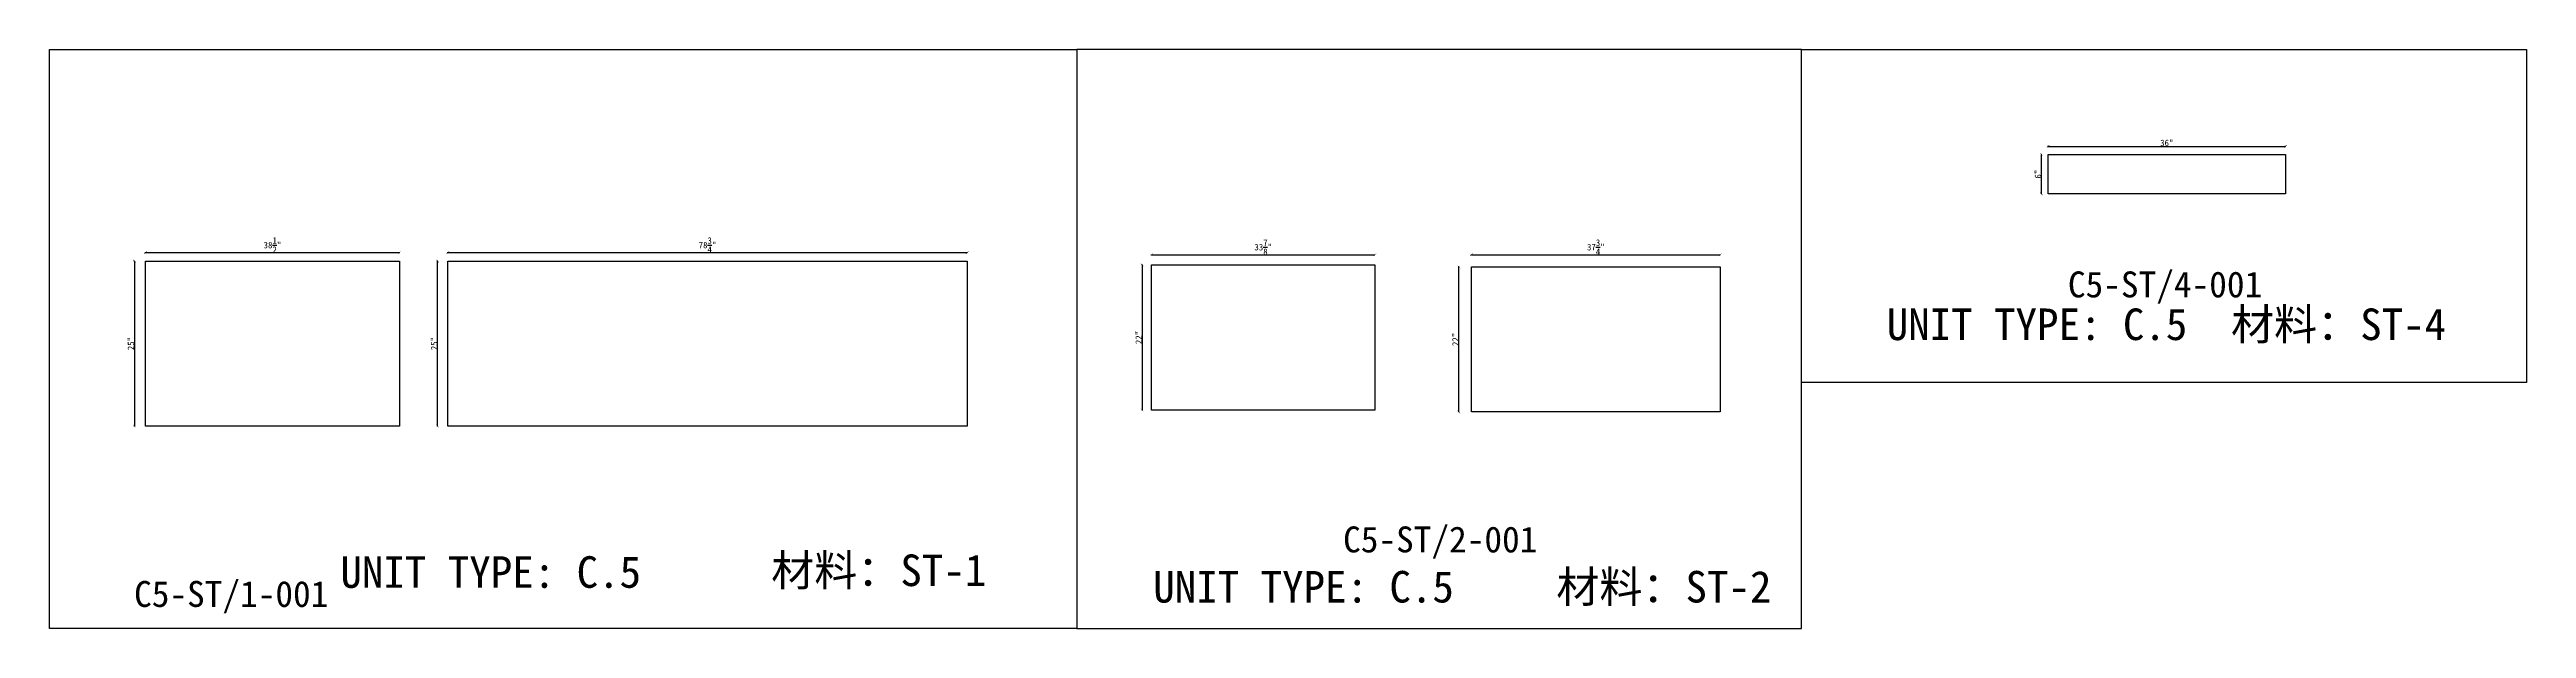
# Model space of a CAD drawing. Header units: millimetres. Extents: x -46966 to 138077, y -48408 to 2116.
# Drawn here: x -20934 to -11393, y -7018 to -4789 of the extents above; entities that cross this region are included whole.
import ezdxf
from ezdxf.enums import TextEntityAlignment as Align

# ---------------------------------------------------------------- set-up
doc = ezdxf.new("R2010")
doc.units = ezdxf.units.MM
doc.layers.add('PART_NUMBER', color=3, linetype='Continuous')
doc.styles.add('样式 1', font='')
doc.styles.get('样式 1').set_extended_font_data('NSimSun')
doc.dimstyles.new('副本 ISO-25', dxfattribs={"dimtxt": 25, "dimasz": 10, "dimexe": 1.5, "dimexo": 0.5, "dimtad": 1, "dimlfac": 0.03937, "dimlunit": 5, "dimtxsty": '样式 1', "dimblk": 'ARCHTICK', "dimcen": 2.5, "dimclrd": 256, "dimclrt": 1, "dimazin": 3, "dimtfac": 1, "dimtmove": 0, "dimatfit": 3, "dimfxlon": 1})

msp = doc.modelspace()

# ---------------------------------------------------------------- texts
at = {"style": '样式 1'}
for s, p in [('UNIT TYPE: C.5', (-13857.399, -5907.436)), ('材料：ST-4', (-12531.118, -5907.436)), ('UNIT TYPE: C.5', (-19813.349, -6861.567)), ('材料：ST-1', (-18154.062, -6854.912)), ('UNIT TYPE: C.5', (-16682.574, -6918.241)), ('材料：ST-2', (-15129.85, -6918.241))]:
    msp.add_text(s, height=121.5865, dxfattribs=at).set_placement(p)
at = {"layer": 'PART_NUMBER', "color": 3, "style": '样式 1'}
for s, p in [('C5-ST/4-001', (-12785.164, -5693.109)), ('C5-ST/2-001', (-15577.038, -6675.279)), ('C5-ST/1-001', (-20233.92, -6885.279))]:
    msp.add_text(s, height=100, dxfattribs=at).set_placement(p, align=Align.MIDDLE_CENTER)

# ---------------------------------------------------------------- blocks, each defined once
blk = doc.blocks.new('_ArchTick')
at = {"color": 0, "linetype": 'ByBlock', "const_width": 0.15}
blk.add_lwpolyline([(-0.5, -0.5), (0.5, 0.5)], dxfattribs=at)
blk = doc.blocks.new('*D426')
at = {"color": 0, "lineweight": -2, "transparency": 16777216}
for p, q in [((-20564.2, -5571.8), (-20564.2, -5569.3)), ((-19586.3, -5571.8), (-19586.3, -5569.3))]:
    blk.add_line(p, q, dxfattribs=at)
at = {"lineweight": -2, "transparency": 16777216}
blk.add_line((-20564.2, -5570.8), (-19586.3, -5570.8), dxfattribs=at)
at = {"layer": 'Defpoints', "color": 0, "transparency": 16777216}
for p in [(-20564.2, -5603.4), (-19586.3, -5570.8), (-19586.3, -5603.4)]:
    blk.add_point(p, dxfattribs=at)
at = {"lineweight": -2, "transparency": 16777216, "xscale": 10, "yscale": 10, "zscale": 10, "rotation": 180}
blk.add_blockref('_ArchTick', (-20564.2, -5570.8), dxfattribs=at)
at = {"lineweight": -2, "transparency": 16777216, "xscale": 10, "yscale": 10, "zscale": 10}
blk.add_blockref('_ArchTick', (-19586.3, -5570.8), dxfattribs=at)
at = {"color": 1, "transparency": 16777216, "insert": (-20075.2, -5541.7), "char_height": 25, "attachment_point": 5, "style": '样式 1'}
blk.add_mtext('\\A1;38{\\H1x;\\S1/2;}"', dxfattribs=at)
blk = doc.blocks.new('*D427')
at = {"color": 0, "lineweight": -2, "transparency": 16777216}
for p, q in [((-20606.1, -5603.4), (-20608.6, -5603.4)), ((-20606.1, -6238.4), (-20608.6, -6238.4))]:
    blk.add_line(p, q, dxfattribs=at)
at = {"lineweight": -2, "transparency": 16777216}
blk.add_line((-20607.1, -5603.4), (-20607.1, -6238.4), dxfattribs=at)
at = {"layer": 'Defpoints', "color": 0, "transparency": 16777216}
for p in [(-20564.2, -5603.4), (-20607.1, -6238.4), (-20564.2, -6238.4)]:
    blk.add_point(p, dxfattribs=at)
at = {"lineweight": -2, "transparency": 16777216, "xscale": 10, "yscale": 10, "zscale": 10}
for p, rotation in [((-20607.1, -5603.4), 90), ((-20607.1, -6238.4), 270)]:
    blk.add_blockref('_ArchTick', p, dxfattribs=dict(at, rotation=rotation))
at = {"color": 1, "transparency": 16777216, "insert": (-20620.3, -5920.9), "char_height": 25, "attachment_point": 5, "rotation": 90, "style": '样式 1'}
blk.add_mtext('\\A1;25"', dxfattribs=at)
blk = doc.blocks.new('*D428')
at = {"color": 0, "lineweight": -2, "transparency": 16777216}
for p, q in [((-19399.5, -5571.8), (-19399.5, -5569.3)), ((-17399.3, -5571.8), (-17399.3, -5569.3))]:
    blk.add_line(p, q, dxfattribs=at)
at = {"lineweight": -2, "transparency": 16777216}
blk.add_line((-19399.5, -5570.8), (-17399.3, -5570.8), dxfattribs=at)
at = {"layer": 'Defpoints', "color": 0, "transparency": 16777216}
for p in [(-19399.5, -5603.4), (-17399.3, -5570.8), (-17399.3, -5603.4)]:
    blk.add_point(p, dxfattribs=at)
at = {"lineweight": -2, "transparency": 16777216, "xscale": 10, "yscale": 10, "zscale": 10, "rotation": 180}
blk.add_blockref('_ArchTick', (-19399.5, -5570.8), dxfattribs=at)
at = {"lineweight": -2, "transparency": 16777216, "xscale": 10, "yscale": 10, "zscale": 10}
blk.add_blockref('_ArchTick', (-17399.3, -5570.8), dxfattribs=at)
at = {"color": 1, "transparency": 16777216, "insert": (-18399.4, -5541.7), "char_height": 25, "attachment_point": 5, "style": '样式 1'}
blk.add_mtext('\\A1;78{\\H1x;\\S3/4;}"', dxfattribs=at)
blk = doc.blocks.new('*D429')
at = {"color": 0, "lineweight": -2, "transparency": 16777216}
for p, q in [((-19437.9, -5603.4), (-19440.4, -5603.4)), ((-19437.9, -6238.4), (-19440.4, -6238.4))]:
    blk.add_line(p, q, dxfattribs=at)
at = {"lineweight": -2, "transparency": 16777216}
blk.add_line((-19438.9, -6238.4), (-19438.9, -5603.4), dxfattribs=at)
at = {"layer": 'Defpoints', "color": 0, "transparency": 16777216}
for p in [(-19438.9, -5603.4), (-19399.5, -5603.4), (-19399.5, -6238.4)]:
    blk.add_point(p, dxfattribs=at)
at = {"lineweight": -2, "transparency": 16777216, "xscale": 10, "yscale": 10, "zscale": 10}
for p, rotation in [((-19438.9, -5603.4), 90), ((-19438.9, -6238.4), 270)]:
    blk.add_blockref('_ArchTick', p, dxfattribs=dict(at, rotation=rotation))
at = {"color": 1, "transparency": 16777216, "insert": (-19452, -5920.9), "char_height": 25, "attachment_point": 5, "rotation": 90, "style": '样式 1'}
blk.add_mtext('\\A1;25"', dxfattribs=at)
blk = doc.blocks.new('*D430')
at = {"color": 0, "lineweight": -2, "transparency": 16777216}
for p, q in [((-16689, -5579.8), (-16689, -5577.3)), ((-15828.5, -5579.8), (-15828.5, -5577.3))]:
    blk.add_line(p, q, dxfattribs=at)
at = {"lineweight": -2, "transparency": 16777216}
blk.add_line((-16689, -5578.8), (-15828.5, -5578.8), dxfattribs=at)
at = {"layer": 'Defpoints', "color": 0, "transparency": 16777216}
for p in [(-16689, -5618.2), (-15828.5, -5578.8), (-15828.5, -5618.2)]:
    blk.add_point(p, dxfattribs=at)
at = {"lineweight": -2, "transparency": 16777216, "xscale": 10, "yscale": 10, "zscale": 10, "rotation": 180}
blk.add_blockref('_ArchTick', (-16689, -5578.8), dxfattribs=at)
at = {"lineweight": -2, "transparency": 16777216, "xscale": 10, "yscale": 10, "zscale": 10}
blk.add_blockref('_ArchTick', (-15828.5, -5578.8), dxfattribs=at)
at = {"color": 1, "transparency": 16777216, "insert": (-16258.8, -5549.7), "char_height": 25, "attachment_point": 5, "style": '样式 1'}
blk.add_mtext('\\A1;33{\\H1x;\\S7/8;}"', dxfattribs=at)
blk = doc.blocks.new('*D431')
at = {"color": 0, "lineweight": -2, "transparency": 16777216}
for p, q in [((-16724.6, -5618.2), (-16727.1, -5618.2)), ((-16724.6, -6177), (-16727.1, -6177))]:
    blk.add_line(p, q, dxfattribs=at)
at = {"lineweight": -2, "transparency": 16777216}
blk.add_line((-16725.6, -5618.2), (-16725.6, -6177), dxfattribs=at)
at = {"layer": 'Defpoints', "color": 0, "transparency": 16777216}
for p in [(-16689, -5618.2), (-16725.6, -6177), (-16689, -6177)]:
    blk.add_point(p, dxfattribs=at)
at = {"lineweight": -2, "transparency": 16777216, "xscale": 10, "yscale": 10, "zscale": 10}
for p, rotation in [((-16725.6, -5618.2), 90), ((-16725.6, -6177), 270)]:
    blk.add_blockref('_ArchTick', p, dxfattribs=dict(at, rotation=rotation))
at = {"color": 1, "transparency": 16777216, "insert": (-16738.7, -5897.6), "char_height": 25, "attachment_point": 5, "rotation": 90, "style": '样式 1'}
blk.add_mtext('\\A1;22"', dxfattribs=at)
blk = doc.blocks.new('*D432')
at = {"color": 0, "lineweight": -2, "transparency": 16777216}
for p, q in [((-15457.2, -5579.8), (-15457.2, -5577.3)), ((-14498.3, -5579.8), (-14498.3, -5577.3))]:
    blk.add_line(p, q, dxfattribs=at)
at = {"lineweight": -2, "transparency": 16777216}
blk.add_line((-15457.2, -5578.8), (-14498.3, -5578.8), dxfattribs=at)
at = {"layer": 'Defpoints', "color": 0, "transparency": 16777216}
for p in [(-15457.2, -5625.6), (-14498.3, -5578.8), (-14498.3, -5625.6)]:
    blk.add_point(p, dxfattribs=at)
at = {"lineweight": -2, "transparency": 16777216, "xscale": 10, "yscale": 10, "zscale": 10, "rotation": 180}
blk.add_blockref('_ArchTick', (-15457.2, -5578.8), dxfattribs=at)
at = {"lineweight": -2, "transparency": 16777216, "xscale": 10, "yscale": 10, "zscale": 10}
blk.add_blockref('_ArchTick', (-14498.3, -5578.8), dxfattribs=at)
at = {"color": 1, "transparency": 16777216, "insert": (-14977.8, -5549.7), "char_height": 25, "attachment_point": 5, "style": '样式 1'}
blk.add_mtext('\\A1;37{\\H1x;\\S3/4;}"', dxfattribs=at)
blk = doc.blocks.new('*D433')
at = {"color": 0, "lineweight": -2, "transparency": 16777216}
for p, q in [((-15504.3, -5625.6), (-15506.8, -5625.6)), ((-15504.3, -6184.4), (-15506.8, -6184.4))]:
    blk.add_line(p, q, dxfattribs=at)
at = {"lineweight": -2, "transparency": 16777216}
blk.add_line((-15505.3, -6184.4), (-15505.3, -5625.6), dxfattribs=at)
at = {"layer": 'Defpoints', "color": 0, "transparency": 16777216}
for p in [(-15505.3, -5625.6), (-15457.2, -5625.6), (-15457.2, -6184.4)]:
    blk.add_point(p, dxfattribs=at)
at = {"lineweight": -2, "transparency": 16777216, "xscale": 10, "yscale": 10, "zscale": 10}
for p, rotation in [((-15505.3, -5625.6), 90), ((-15505.3, -6184.4), 270)]:
    blk.add_blockref('_ArchTick', p, dxfattribs=dict(at, rotation=rotation))
at = {"color": 1, "transparency": 16777216, "insert": (-15518.4, -5905), "char_height": 25, "attachment_point": 5, "rotation": 90, "style": '样式 1'}
blk.add_mtext('\\A1;22"', dxfattribs=at)
blk = doc.blocks.new('*D434')
at = {"color": 0, "lineweight": -2, "transparency": 16777216}
for p, q in [((-13235.7, -5162.4), (-13235.7, -5159.9)), ((-12321.3, -5162.4), (-12321.3, -5159.9))]:
    blk.add_line(p, q, dxfattribs=at)
at = {"lineweight": -2, "transparency": 16777216}
blk.add_line((-13235.7, -5161.4), (-12321.3, -5161.4), dxfattribs=at)
at = {"layer": 'Defpoints', "color": 0, "transparency": 16777216}
for p in [(-13235.7, -5192.3), (-12321.3, -5161.4), (-12321.3, -5192.3)]:
    blk.add_point(p, dxfattribs=at)
at = {"lineweight": -2, "transparency": 16777216, "xscale": 10, "yscale": 10, "zscale": 10, "rotation": 180}
blk.add_blockref('_ArchTick', (-13235.7, -5161.4), dxfattribs=at)
at = {"lineweight": -2, "transparency": 16777216, "xscale": 10, "yscale": 10, "zscale": 10}
blk.add_blockref('_ArchTick', (-12321.3, -5161.4), dxfattribs=at)
at = {"color": 1, "transparency": 16777216, "insert": (-12778.5, -5148.3), "char_height": 25, "attachment_point": 5, "style": '样式 1'}
blk.add_mtext('\\A1;36"', dxfattribs=at)
blk = doc.blocks.new('*D435')
at = {"color": 0, "lineweight": -2, "transparency": 16777216}
for p, q in [((-13260.5, -5192.3), (-13263, -5192.3)), ((-13260.5, -5344.7), (-13263, -5344.7))]:
    blk.add_line(p, q, dxfattribs=at)
at = {"lineweight": -2, "transparency": 16777216}
blk.add_line((-13261.5, -5344.7), (-13261.5, -5192.3), dxfattribs=at)
at = {"layer": 'Defpoints', "color": 0, "transparency": 16777216}
for p in [(-13261.5, -5192.3), (-13235.7, -5192.3), (-13235.7, -5344.7)]:
    blk.add_point(p, dxfattribs=at)
at = {"lineweight": -2, "transparency": 16777216, "xscale": 10, "yscale": 10, "zscale": 10}
for p, rotation in [((-13261.5, -5192.3), 90), ((-13261.5, -5344.7), 270)]:
    blk.add_blockref('_ArchTick', p, dxfattribs=dict(at, rotation=rotation))
at = {"color": 1, "transparency": 16777216, "insert": (-13274.7, -5268.5), "char_height": 25, "attachment_point": 5, "rotation": 90, "style": '样式 1'}
blk.add_mtext('\\A1;6"', dxfattribs=at)

# ---------------------------------------------------------------- dimensions: what is measured, and where the dimension line sits
for base, p1, p2, picture, middle in [((-12321.308, -5161.443), (-13235.708, -5192.279), (-12321.308, -5192.279), '*D434', (-12778.508, -5148.318)), ((-19586.284, -5570.754), (-20564.184, -5603.429), (-19586.284, -5603.429), '*D426', (-20075.234, -5541.731)), ((-17399.279, -5570.754), (-19399.529, -5603.429), (-17399.279, -5603.429), '*D428', (-18399.404, -5541.661)), ((-15828.539, -5578.792), (-16688.964, -5618.219), (-15828.539, -5618.219), '*D430', (-16258.752, -5549.699)), ((-14498.327, -5578.792), (-15457.177, -5625.649), (-14498.327, -5625.649), '*D432', (-14977.752, -5549.699))]:
    dim = msp.add_linear_dim(base=base, p1=p1, p2=p2, dimstyle='副本 ISO-25')
    dim.commit()
    dim.dimension.update_dxf_attribs({"geometry": picture, "text_midpoint": middle})
for base, p1, p2, picture, middle in [((-13261.543, -5192.279), (-13235.708, -5344.679), (-13235.708, -5192.279), '*D435', (-13274.668, -5268.479)), ((-20607.138, -6238.429), (-20564.184, -5603.429), (-20564.184, -6238.429), '*D427', (-20620.263, -5920.929)), ((-19438.886, -5603.429), (-19399.529, -6238.429), (-19399.529, -5603.429), '*D429', (-19452.011, -5920.929)), ((-16725.61, -6177.019), (-16688.964, -5618.219), (-16688.964, -6177.019), '*D431', (-16738.735, -5897.619)), ((-15505.286, -5625.649), (-15457.177, -6184.449), (-15457.177, -5625.649), '*D433', (-15518.411, -5905.049))]:
    dim = msp.add_linear_dim(base=base, p1=p1, p2=p2, angle=90, dimstyle='副本 ISO-25')
    dim.commit()
    dim.dimension.update_dxf_attribs({"geometry": picture, "text_midpoint": middle})

# ---------------------------------------------------------------- linework, layer by layer
at = {"color": 1}
for points in [[(-20933.783, -4788.542), (-16976.902, -4788.542), (-16976.902, -7018.109), (-20933.783, -7018.109)], [(-16976.902, -7018.109), (-14185.027, -7018.109), (-14185.027, -4788.542), (-16976.902, -4788.542)], [(-14185.027, -4788.542), (-11393.153, -4788.542), (-11393.153, -6070.94), (-14185.027, -6070.94)]]:
    msp.add_lwpolyline(points, close=True, dxfattribs=at)
for points in [[(-13235.708, -5192.279), (-12321.308, -5192.279), (-12321.308, -5344.679), (-13235.708, -5344.679)], [(-20564.184, -5603.429), (-19586.284, -5603.429), (-19586.284, -6238.429), (-20564.184, -6238.429)], [(-19399.529, -5603.429), (-17399.279, -5603.429), (-17399.279, -6238.429), (-19399.529, -6238.429)], [(-16688.964, -5618.219), (-15828.539, -5618.219), (-15828.539, -6177.019), (-16688.964, -6177.019)], [(-15457.177, -5625.649), (-14498.327, -5625.649), (-14498.327, -6184.449), (-15457.177, -6184.449)]]:
    msp.add_lwpolyline(points, close=True)

msp.set_redraw_order([(e.dxf.handle, doc.entitydb.next_handle()) for e in msp.query("TEXT MTEXT ATTDEF DIMENSION ARC_DIMENSION")])  # texts and dimensions are drawn at this point

doc.saveas('drawing.dxf')
